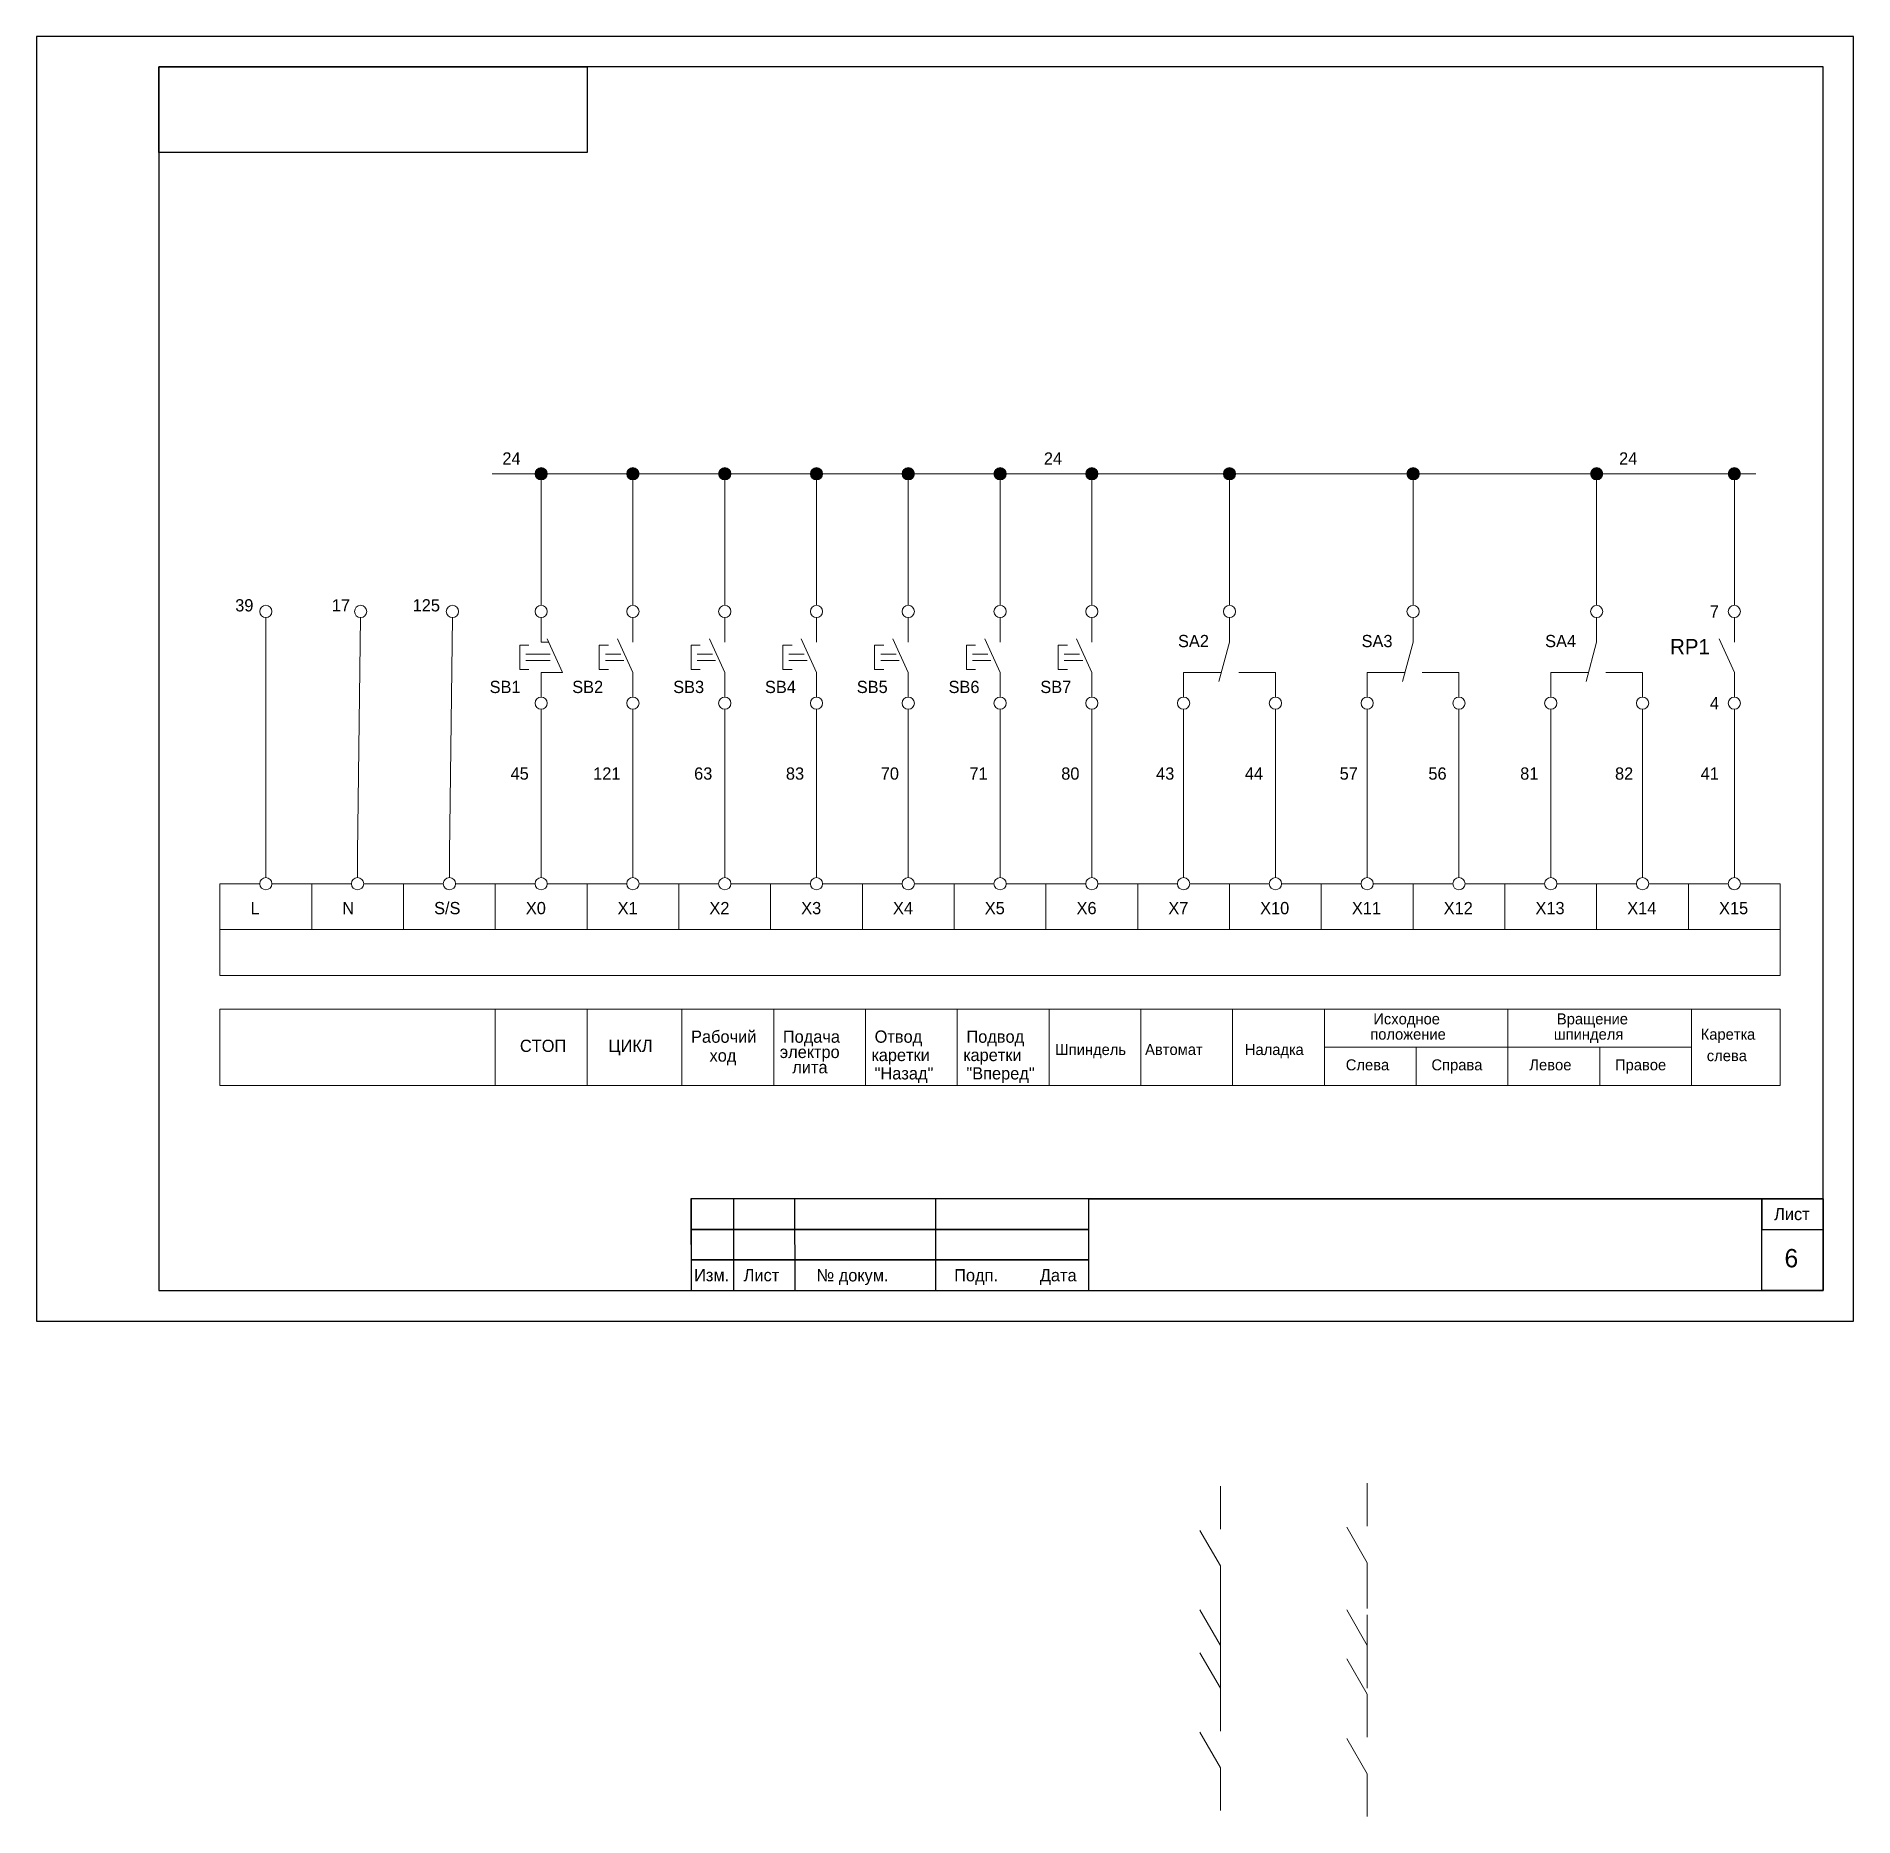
# Model space of a CAD drawing. Header units: millimetres. Extents: x -171 to 3674, y -1112 to 795.
# Drawn here: x 3001 to 3298, y 418 to 709 of the extents above; entities that cross this region are included whole.
import ezdxf

# ---------------------------------------------------------------- set-up
doc = ezdxf.new("R2010")
doc.units = ezdxf.units.MM
doc.layers.get('0').update_dxf_attribs({"lineweight": 40})
for name, color, linetype, lineweight in [('Маркировка', 7, 'Continuous', 25), ('РАМКА', 7, 'Continuous', 30), ('Элементы', 7, 'Continuous', 18)]:
    doc.layers.add(name, color=color, linetype=linetype, lineweight=lineweight)
doc.styles.get("Standard").update_dxf_attribs({"font": 'cad2win.shx'})

msp = doc.modelspace()

# ---------------------------------------------------------------- texts
at = {"layer": 'Маркировка'}
for s, height, p in [('24', 2, (3077.16, 639)), ('24', 2, (3165.66, 639)), ('24', 2, (3259.66, 639)), ('39', 2, (3033.5, 615)), ('17', 2, (3049.3, 615)), ('125', 2, (3062.5, 615)), ('L', 2, (3036, 565.51)), ('N', 2, (3051, 565.51)), ('S/S', 2, (3066, 565.51)), ('X0', 2, (3081, 565.51)), ('X1', 2, (3096, 565.51)), ('X2', 2, (3111, 565.51)), ('X3', 2, (3126, 565.51)), ('X4', 2, (3141, 565.51)), ('X5', 2, (3156, 565.51)), ('X6', 2, (3171, 565.51)), ('X7', 2, (3186, 565.51)), ('X10', 2, (3201, 565.51)), ('X11', 2, (3216, 565.51)), ('X12', 2, (3231, 565.51)), ('X13', 2, (3246, 565.51)), ('X14', 2, (3261, 565.51)), ('X15', 2, (3276, 565.51)), ('Рабочий', 2, (3108, 544.5)), ('Подача', 2, (3123, 544.5)), ('Отвод', 2, (3138, 544.5)), ('Подвод', 2, (3153, 544.5)), ('Исходное', 1.8, (3219.5, 547.5)), ('Вращение', 1.8, (3249.5, 547.5)), ('Каретка', 1.8, (3273, 544.99)), ('СТОП', 2, (3080.03, 543)), ('ЦИКЛ', 2, (3094.5, 543)), ('электро', 2, (3122.5, 542)), ('Шпиндель', 1.8, (3167.51, 542.49)), ('Автомат', 1.8, (3182.2, 542.5)), ('Наладка', 1.8, (3198.5, 542.49)), ('положение', 1.8, (3219, 545)), ('шпинделя', 1.8, (3249, 545)), ('ход', 2, (3111.02, 541.41)), ('лита', 2, (3124.54, 539.51)), ('каретки', 2, (3137.5, 541.5)), ('каретки', 2, (3152.5, 541.5)), ('Слева', 1.8, (3215, 539.99)), ('Справа', 1.8, (3229, 539.99)), ('Левое', 1.8, (3245, 539.99)), ('Правое', 1.8, (3259, 539.99)), ('слева', 1.8, (3274, 541.49)), ('"Назад"', 2, (3138, 538.5)), ('"Вперед"', 2, (3153, 538.5))]:
    msp.add_text(s, height=height, dxfattribs=at).set_placement(p)
at = {"layer": 'РАМКА'}
for s, height, p in [('Лист', 2, (3285, 515.5)), ('6', 3, (3286.7, 507.79)), ('Изм.', 2, (3108.5, 505.52)), ('Лист', 2, (3116.6, 505.51)), ('№ докум.', 2, (3128.52, 505.49)), ('Подп.', 2, (3151, 505.5)), ('Дата', 2, (3165, 505.5))]:
    msp.add_text(s, height=height, dxfattribs=at).set_placement(p)
at = {"layer": 'Элементы'}
for s, height, p in [('7', 2, (3274.5, 614)), ('SA2', 2, (3187.58, 609.16)), ('SA3', 2, (3217.58, 609.16)), ('SA4', 2, (3247.58, 609.16)), ('RP1', 2.5, (3268, 608)), ('SB1', 2, (3075.08, 601.66)), ('SB2', 2, (3088.58, 601.66)), ('SB3', 2, (3105.08, 601.66)), ('SB4', 2, (3120.08, 601.66)), ('SB5', 2, (3135.08, 601.66)), ('SB6', 2, (3150.08, 601.66)), ('SB7', 2, (3165.08, 601.66)), ('4', 2, (3274.5, 599)), ('45', 2, (3078.5, 587.5)), ('121', 2, (3092, 587.5)), ('63', 2, (3108.5, 587.5)), ('83', 2, (3123.5, 587.5)), ('70', 2, (3139, 587.5)), ('71', 2, (3153.5, 587.5)), ('80', 2, (3168.5, 587.5)), ('43', 2, (3184, 587.5)), ('44', 2, (3198.5, 587.5)), ('57', 2, (3214, 587.5)), ('56', 2, (3228.5, 587.5)), ('81', 2, (3243.5, 587.5)), ('82', 2, (3259, 587.5)), ('41', 2, (3273, 587.5))]:
    msp.add_text(s, height=height, dxfattribs=at).set_placement(p)

# ---------------------------------------------------------------- blocks, each defined once
blk = doc.blocks.new('контакт замыкающ')
for p, q in [((7, 0), (12.8, 3.35)), ((0, 0), (7, 0)), ((13, 0), (20, 0))]:
    blk.add_line(p, q)

# ---------------------------------------------------------------- hatches: boundary and pattern name
at = {"layer": 'Элементы'}
h = msp.add_hatch(color=256, dxfattribs=at)
h.dxf.hatch_style = 1
h.paths.add_polyline_path([(3084.5, 637.5, 1), (3082.5, 637.5, 1)])
h = msp.add_hatch(color=256, dxfattribs=at)
h.dxf.hatch_style = 1
h.paths.add_polyline_path([(3099.5, 637.5, 1), (3097.5, 637.5, 1)])
h = msp.add_hatch(color=256, dxfattribs=at)
h.dxf.hatch_style = 1
h.paths.add_polyline_path([(3114.5, 637.5, 1), (3112.5, 637.5, 1)])
h = msp.add_hatch(color=256, dxfattribs=at)
h.dxf.hatch_style = 1
h.paths.add_polyline_path([(3129.5, 637.5, 1), (3127.5, 637.5, 1)])
h = msp.add_hatch(color=256, dxfattribs=at)
h.dxf.hatch_style = 1
h.paths.add_polyline_path([(3144.5, 637.5, 1), (3142.5, 637.5, 1)])
h = msp.add_hatch(color=256, dxfattribs=at)
h.dxf.hatch_style = 1
h.paths.add_polyline_path([(3159.5, 637.5, 1), (3157.5, 637.5, 1)])
h = msp.add_hatch(color=256, dxfattribs=at)
h.dxf.hatch_style = 1
h.paths.add_polyline_path([(3174.5, 637.5, 1), (3172.5, 637.5, 1)])
h = msp.add_hatch(color=256, dxfattribs=at)
h.dxf.hatch_style = 1
h.paths.add_polyline_path([(3197, 637.5, 1), (3195, 637.5, 1)])
h = msp.add_hatch(color=256, dxfattribs=at)
h.dxf.hatch_style = 1
h.paths.add_polyline_path([(3227, 637.5, 1), (3225, 637.5, 1)])
h = msp.add_hatch(color=256, dxfattribs=at)
h.dxf.hatch_style = 1
h.paths.add_polyline_path([(3257, 637.5, 1), (3255, 637.5, 1)])
h = msp.add_hatch(color=256, dxfattribs=at)
h.dxf.hatch_style = 1
h.paths.add_polyline_path([(3279.5, 637.5, 1), (3277.5, 637.5, 1)])

# ---------------------------------------------------------------- linework, layer by layer
at = {"layer": 'РАМКА'}
for p, q in [((3293, 704), (3021, 704)), ((3021, 704), (3021, 504)), ((3293, 504), (3293, 704)), ((3021, 504), (3293, 504)), ((3108, 504), (3293, 504)), ((3108, 504), (3293, 504)), ((3108, 504), (3293, 504))]:
    msp.add_line(p, q, dxfattribs=at)
at = {"layer": 'РАМКА', "lineweight": 35}
msp.add_line((3173, 519), (3293, 519), dxfattribs=at)
at = {"layer": 'РАМКА'}
for points in [[(3298, 709), (3001, 709), (3001, 499), (3298, 499)], [(3091, 704), (3091, 690), (3021, 690), (3021, 704)], [(3108, 504), (3125, 504), (3124.98, 519), (3107.98, 519)], [(3108, 514), (3173, 514), (3173, 519), (3108, 519)], [(3108, 504), (3115, 504), (3115, 519), (3108, 519)], [(3108, 504), (3148, 504), (3148, 519), (3108, 519)], [(3293, 504), (3283, 504), (3283, 519), (3293, 519)], [(3293, 519), (3283, 519), (3283, 514), (3293, 514)], [(3108, 509), (3173, 509), (3173, 514), (3108, 514)], [(3108, 504), (3173, 504), (3173, 509), (3108, 509)]]:
    msp.add_lwpolyline(points, close=True, dxfattribs=at)
at = {"layer": 'Элементы', "lineweight": 15}
for p, q in [((3075.5, 637.5), (3282, 637.5)), ((3083.5, 616), (3083.5, 637.5)), ((3098.5, 616), (3098.5, 637.5)), ((3113.5, 616), (3113.5, 637.5)), ((3128.5, 616), (3128.5, 637.5)), ((3143.5, 616), (3143.5, 637.5)), ((3158.5, 616), (3158.5, 637.5)), ((3173.5, 616), (3173.5, 637.5)), ((3196, 616), (3196, 637.5)), ((3226, 616), (3226, 637.5)), ((3256, 616), (3256, 637.5)), ((3278.5, 616), (3278.5, 637.5)), ((3038.5, 575.5), (3038.5, 614)), ((3053.5, 575.5), (3053.99, 614)), ((3068.5, 575.5), (3068.99, 614)), ((3196, 610), (3196, 614)), ((3226, 610), (3226, 614)), ((3256, 610), (3256, 614)), ((3196, 610), (3194.27, 603.56)), ((3226, 610), (3224.27, 603.56)), ((3256, 610), (3254.27, 603.56)), ((3188.5, 605), (3194.66, 605)), ((3203.5, 605), (3197.5, 605)), ((3218.5, 605), (3224.66, 605)), ((3233.5, 605), (3227.5, 605)), ((3248.5, 605), (3254.66, 605)), ((3263.5, 605), (3257.5, 605)), ((3083.5, 599), (3083.5, 575.5)), ((3098.5, 599), (3098.5, 575.5)), ((3113.5, 599), (3113.5, 575.5)), ((3128.5, 599), (3128.5, 575.5)), ((3143.5, 599), (3143.5, 575.5)), ((3158.5, 599), (3158.5, 575.5)), ((3173.5, 599), (3173.5, 575.5)), ((3188.5, 599), (3188.5, 575.5)), ((3203.5, 599), (3203.5, 575.5)), ((3218.5, 599), (3218.5, 575.5)), ((3233.5, 599), (3233.5, 575.5)), ((3248.5, 599), (3248.5, 575.5)), ((3263.5, 599), (3263.5, 575.5)), ((3278.5, 599), (3278.5, 575.5)), ((3038.5, 571.5), (3038.5, 575.5)), ((3053.5, 571.5), (3053.5, 575.5)), ((3068.5, 571.5), (3068.5, 575.5)), ((3083.5, 571.5), (3083.5, 575.5)), ((3098.5, 571.5), (3098.5, 575.5)), ((3113.5, 571.5), (3113.5, 575.5)), ((3128.5, 571.5), (3128.5, 575.5)), ((3143.5, 571.5), (3143.5, 575.5)), ((3158.5, 571.5), (3158.5, 575.5)), ((3173.5, 571.5), (3173.5, 575.5)), ((3188.5, 571.5), (3188.5, 575.5)), ((3203.5, 571.5), (3203.5, 575.5)), ((3218.5, 571.5), (3218.5, 575.5)), ((3233.5, 571.5), (3233.5, 575.5)), ((3248.5, 571.5), (3248.5, 575.5)), ((3263.5, 571.5), (3263.5, 575.5)), ((3278.5, 571.5), (3278.5, 575.5)), ((3031, 563), (3031, 570.5)), ((3031, 570.5), (3037.5, 570.5)), ((3039.5, 570.5), (3046, 570.5)), ((3046, 570.5), (3046, 563)), ((3046, 563), (3046, 570.5)), ((3046, 570.5), (3052.5, 570.5)), ((3054.5, 570.5), (3061, 570.5)), ((3061, 570.5), (3061, 563)), ((3061, 563), (3061, 570.5)), ((3061, 570.5), (3067.5, 570.5)), ((3069.5, 570.5), (3076, 570.5)), ((3076, 570.5), (3076, 563)), ((3076, 563), (3076, 570.5)), ((3076, 570.5), (3082.5, 570.5)), ((3084.5, 570.5), (3091, 570.5)), ((3091, 570.5), (3091, 563)), ((3091, 563), (3091, 570.5)), ((3091, 570.5), (3097.5, 570.5)), ((3099.5, 570.5), (3106, 570.5)), ((3106, 570.5), (3106, 563)), ((3106, 563), (3106, 570.5)), ((3106, 570.5), (3112.5, 570.5)), ((3114.5, 570.5), (3121, 570.5)), ((3121, 570.5), (3121, 563)), ((3121, 563), (3121, 570.5)), ((3121, 570.5), (3127.5, 570.5)), ((3129.5, 570.5), (3136, 570.5)), ((3136, 570.5), (3136, 563)), ((3136, 563), (3136, 570.5)), ((3136, 570.5), (3142.5, 570.5)), ((3144.5, 570.5), (3151, 570.5)), ((3151, 570.5), (3151, 563)), ((3151, 563), (3151, 570.5)), ((3151, 570.5), (3157.5, 570.5)), ((3159.5, 570.5), (3166, 570.5)), ((3166, 570.5), (3166, 563)), ((3166, 563), (3166, 570.5)), ((3166, 570.5), (3172.5, 570.5)), ((3174.5, 570.5), (3181, 570.5)), ((3181, 570.5), (3181, 563)), ((3181, 570.5), (3187.5, 570.5)), ((3189.5, 570.5), (3196, 570.5)), ((3196, 570.5), (3196, 563)), ((3196, 570.5), (3202.5, 570.5)), ((3204.5, 570.5), (3211, 570.5)), ((3211, 570.5), (3211, 563)), ((3211, 563), (3211, 570.5)), ((3211, 570.5), (3217.5, 570.5)), ((3219.5, 570.5), (3226, 570.5)), ((3226, 570.5), (3226, 563)), ((3226, 563), (3226, 570.5)), ((3226, 570.5), (3232.5, 570.5)), ((3234.5, 570.5), (3241, 570.5)), ((3241, 570.5), (3241, 563)), ((3241, 563), (3241, 570.5)), ((3241, 570.5), (3247.5, 570.5)), ((3249.5, 570.5), (3256, 570.5)), ((3256, 570.5), (3256, 563)), ((3256, 563), (3256, 570.5)), ((3256, 570.5), (3262.5, 570.5)), ((3264.5, 570.5), (3271, 570.5)), ((3271, 570.5), (3271, 563)), ((3271, 563), (3271, 570.5)), ((3271, 570.5), (3277.5, 570.5)), ((3279.5, 570.5), (3286, 570.5)), ((3286, 563), (3286, 570.5)), ((3046, 563), (3031, 563)), ((3061, 563), (3046, 563)), ((3076, 563), (3061, 563)), ((3091, 563), (3076, 563)), ((3106, 563), (3091, 563)), ((3121, 563), (3106, 563)), ((3136, 563), (3121, 563)), ((3151, 563), (3136, 563)), ((3166, 563), (3151, 563)), ((3181, 563), (3166, 563)), ((3196, 563), (3181, 563)), ((3211, 563), (3196, 563)), ((3226, 563), (3211, 563)), ((3241, 563), (3226, 563)), ((3256, 563), (3241, 563)), ((3271, 563), (3256, 563)), ((3286, 563), (3271, 563)), ((3076, 550), (3076, 537.5)), ((3091, 550), (3091, 537.5)), ((3106.5, 550), (3106.5, 537.5)), ((3121.5, 550), (3121.5, 537.5)), ((3136.5, 550), (3136.5, 537.5)), ((3151.5, 550), (3151.5, 537.5)), ((3166.5, 550), (3166.5, 537.5)), ((3181.5, 550), (3181.5, 537.5)), ((3196.5, 550), (3196.5, 537.5)), ((3211.5, 550), (3211.5, 537.5)), ((3241.5, 550), (3241.5, 537.5)), ((3271.5, 550), (3271.5, 537.5)), ((3211.5, 543.75), (3241.5, 543.75)), ((3226.5, 543.75), (3226.5, 537.5)), ((3241.5, 543.75), (3271.5, 543.75)), ((3256.5, 543.75), (3256.5, 537.5))]:
    msp.add_line(p, q, dxfattribs=at)
at = {"layer": 'Элементы'}
for p, q in [((3083.5, 610), (3083.5, 614)), ((3098.5, 610), (3098.5, 614)), ((3113.5, 610), (3113.5, 614)), ((3128.5, 610), (3128.5, 614)), ((3143.5, 610), (3143.5, 614)), ((3158.5, 610), (3158.5, 614)), ((3173.5, 610), (3173.5, 614)), ((3278.5, 610), (3278.5, 614)), ((3080, 605.5), (3080, 609.5)), ((3080, 609.5), (3081.5, 609.5)), ((3084.73, 610), (3083.5, 610)), ((3087, 605), (3084.5, 610.5)), ((3093, 605.5), (3093, 609.5)), ((3093, 609.5), (3094.5, 609.5)), ((3098.5, 605), (3096, 610.5)), ((3108, 605.5), (3108, 609.5)), ((3108, 609.5), (3109.5, 609.5)), ((3113.5, 605), (3111, 610.5)), ((3123, 605.5), (3123, 609.5)), ((3123, 609.5), (3124.5, 609.5)), ((3128.5, 605), (3126, 610.5)), ((3138, 605.5), (3138, 609.5)), ((3138, 609.5), (3139.5, 609.5)), ((3143.5, 605), (3141, 610.5)), ((3153, 605.5), (3153, 609.5)), ((3153, 609.5), (3154.5, 609.5)), ((3158.5, 605), (3156, 610.5)), ((3168, 605.5), (3168, 609.5)), ((3168, 609.5), (3169.5, 609.5)), ((3173.5, 605), (3171, 610.5)), ((3278.5, 605), (3276, 610.5)), ((3085, 608), (3081, 608)), ((3085, 607), (3081, 607)), ((3096.5, 608), (3094, 608)), ((3097, 607), (3094, 607)), ((3111.5, 608), (3109, 608)), ((3112, 607), (3109, 607)), ((3126.5, 608), (3124, 608)), ((3127, 607), (3124, 607)), ((3141.5, 608), (3139, 608)), ((3142, 607), (3139, 607)), ((3156.5, 608), (3154, 608)), ((3157, 607), (3154, 607)), ((3171.5, 608), (3169, 608)), ((3172, 607), (3169, 607)), ((3081.5, 605.5), (3080, 605.5)), ((3083.5, 601), (3083.5, 605)), ((3083.5, 605), (3087, 605)), ((3094.5, 605.5), (3093, 605.5)), ((3098.5, 601), (3098.5, 605)), ((3109.5, 605.5), (3108, 605.5)), ((3113.5, 601), (3113.5, 605)), ((3124.5, 605.5), (3123, 605.5)), ((3128.5, 601), (3128.5, 605)), ((3139.5, 605.5), (3138, 605.5)), ((3143.5, 601), (3143.5, 605)), ((3154.5, 605.5), (3153, 605.5)), ((3158.5, 601), (3158.5, 605)), ((3169.5, 605.5), (3168, 605.5)), ((3173.5, 601), (3173.5, 605)), ((3188.5, 601), (3188.5, 605)), ((3203.5, 601), (3203.5, 605)), ((3218.5, 601), (3218.5, 605)), ((3233.5, 601), (3233.5, 605)), ((3248.5, 601), (3248.5, 605)), ((3263.5, 601), (3263.5, 605)), ((3278.5, 601), (3278.5, 605))]:
    msp.add_line(p, q, dxfattribs=at)
at = {"layer": 'Элементы', "lineweight": 15}
for points in [[(3031, 563), (3286, 563), (3286, 555.5), (3031, 555.5)], [(3031, 550), (3286, 550), (3286, 537.5), (3031, 537.5)]]:
    msp.add_lwpolyline(points, close=True, dxfattribs=at)
at = {"layer": 'Элементы'}
for centre in [(3083.5, 637.5), (3098.5, 637.5), (3113.5, 637.5), (3128.5, 637.5), (3143.5, 637.5), (3158.5, 637.5), (3173.5, 637.5), (3196, 637.5), (3226, 637.5), (3256, 637.5), (3278.5, 637.5)]:
    msp.add_circle(centre, 1, dxfattribs=at)
at = {"layer": 'Элементы', "lineweight": 15}
for centre in [(3038.5, 615), (3054, 615), (3069, 615), (3083.5, 615), (3098.5, 615), (3113.5, 615), (3128.5, 615), (3143.5, 615), (3158.5, 615), (3173.5, 615), (3196, 615), (3226, 615), (3256, 615), (3278.5, 615), (3083.5, 600), (3098.5, 600), (3113.5, 600), (3128.5, 600), (3143.5, 600), (3158.5, 600), (3173.5, 600), (3188.5, 600), (3203.5, 600), (3218.5, 600), (3233.5, 600), (3248.5, 600), (3263.5, 600), (3278.5, 600), (3038.5, 570.5), (3053.5, 570.5), (3068.5, 570.5), (3083.5, 570.5), (3098.5, 570.5), (3113.5, 570.5), (3128.5, 570.5), (3143.5, 570.5), (3158.5, 570.5), (3173.5, 570.5), (3188.5, 570.5), (3203.5, 570.5), (3218.5, 570.5), (3233.5, 570.5), (3248.5, 570.5), (3263.5, 570.5), (3278.5, 570.5)]:
    msp.add_circle(centre, 1, dxfattribs=at)

# ---------------------------------------------------------------- block references
at = {"layer": 'Элементы', "rotation": 90}
for p in [(3218.5, 452.5), (3194.5, 452), (3194.5, 439), (3218.5, 439), (3194.5, 432), (3218.5, 431), (3194.5, 419), (3218.5, 418)]:
    msp.add_blockref('контакт замыкающ', p, dxfattribs=at)

msp.set_redraw_order([(e.dxf.handle, doc.entitydb.next_handle()) for e in msp.query("TEXT MTEXT ATTDEF DIMENSION ARC_DIMENSION")])  # texts and dimensions are drawn at this point

doc.saveas('drawing.dxf')
